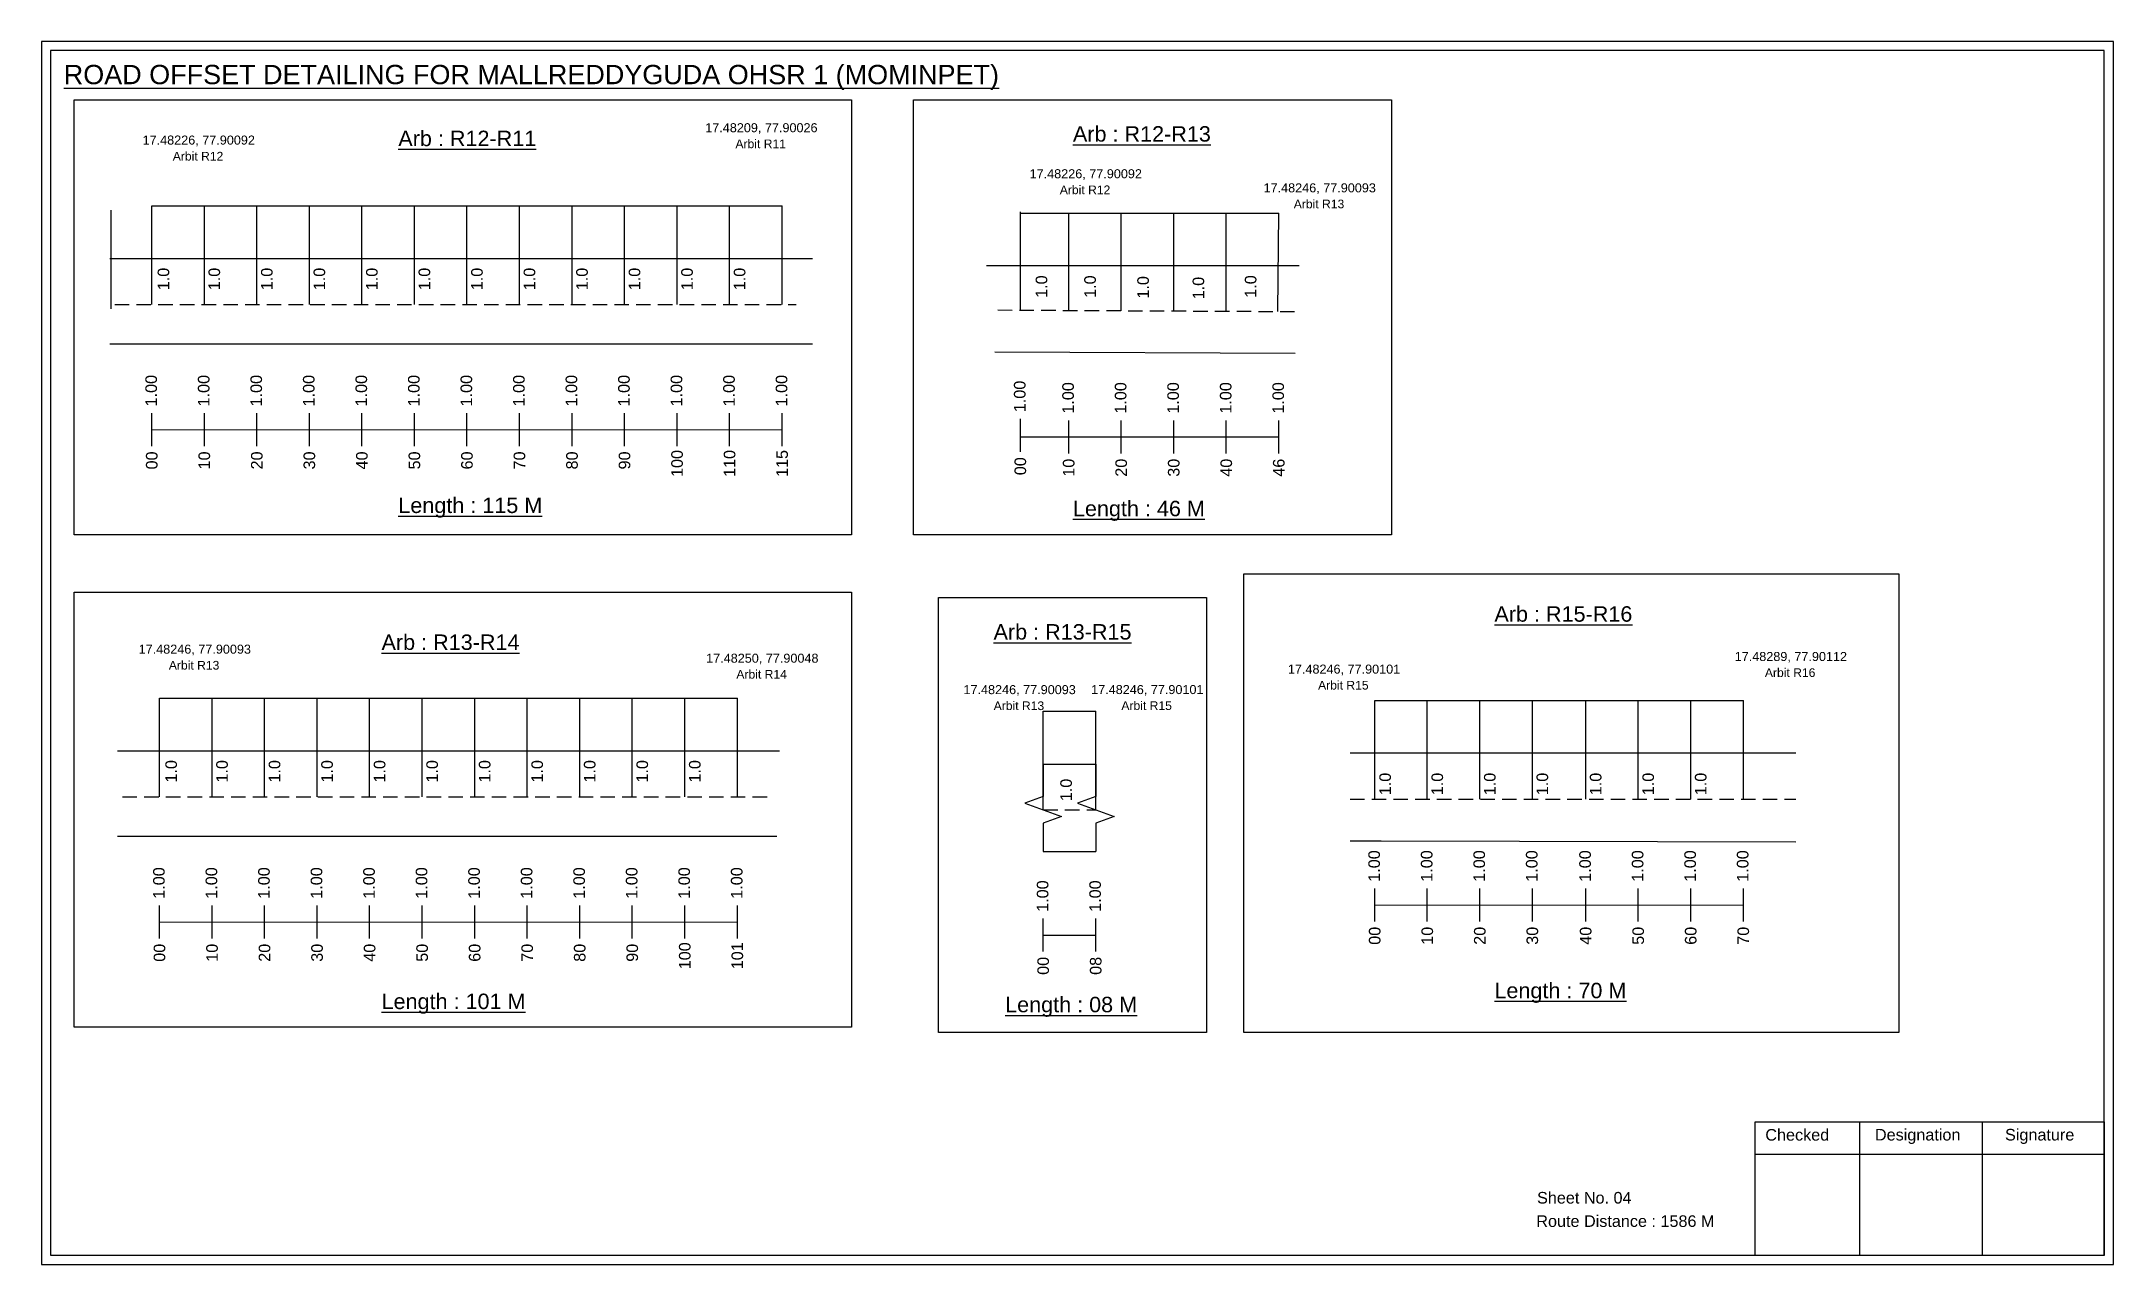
# Model space of a CAD drawing. Header units: inches. Extents: x 323 to 3787, y 50 to 1276.
# Drawn here: x 2564 to 3100, y 50 to 367 of the extents above; entities that cross this region are included whole.
import ezdxf

# ---------------------------------------------------------------- set-up
doc = ezdxf.new("R2010")
doc.units = ezdxf.units.IN
doc.header["$MEASUREMENT"] = 0
doc.linetypes.add('DASHED2', pattern=[0.375, 0.25, -0.125])
doc.layers.add('PDF_Geometry', color=7, linetype='Continuous')
doc.layers.add('PDF_Text', color=5, linetype='Continuous')
doc.styles.add('PDF Arial', font='arial.ttf')
doc.styles.get("Standard").update_dxf_attribs({"font": 'arial.ttf'})

msp = doc.modelspace()

# ---------------------------------------------------------------- texts
at = {"color": 242, "true_color": 0xcd2027}
for s, height, p in [('%%UROAD OFFSET DETAILING FOR MALLREDDYGUDA OHSR 1 (MOMINPET)', 5, (2569.63, 355.85)), ('%%UArb : R12-R11', 4, (2656.25, 339.81)), ('%%UArb : R12-R13', 4, (2830.91, 340.98)), ('%%ULength : 115 M', 4, (2656.25, 244.81)), ('%%ULength : 46 M', 4, (2830.91, 243.98)), ('%%UArb : R15-R16', 4, (2940.03, 216.67)), ('%%UArb : R13-R15', 4, (2810.36, 212.04)), ('%%UArb : R13-R14', 4, (2651.91, 209.36)), ('%%ULength : 101 M', 4, (2651.91, 116.36)), ('%%ULength : 08 M', 4, (2813.36, 115.54)), ('%%ULength : 70 M', 4, (2940.03, 119.17))]:
    msp.add_text(s, height=height, dxfattribs=at).set_placement(p)
at = {"color": 5}
for s, height, p in [('17.48209, 77.90026', 2.34, (2735.71, 343.41)), ('17.48226, 77.90092', 2.34, (2590.04, 340.21)), ('Arbit R12', 2.246, (2597.86, 336.08)), ('Arbit R11', 2.246, (2743.53, 339.28)), ('17.48226, 77.90092', 2.34, (2819.69, 331.49)), ('Arbit R12', 2.246, (2827.51, 327.37)), ('17.48246, 77.90093', 2.34, (2880.26, 327.84)), ('Arbit R13', 2.246, (2888.08, 323.71)), ('17.48246, 77.90093', 2.34, (2589.02, 208.39)), ('Arbit R13', 2.246, (2596.84, 204.27)), ('17.48250, 77.90048', 2.34, (2735.95, 206.05)), ('Arbit R14', 2.246, (2743.77, 201.93)), ('17.48246, 77.90101', 2.34, (2886.56, 203.22)), ('17.48289, 77.90112', 2.34, (3002.24, 206.49)), ('Arbit R16', 2.246, (3010.06, 202.36)), ('17.48246, 77.90093', 2.34, (2802.57, 197.91)), ('17.48246, 77.90101', 2.34, (2835.63, 197.93)), ('Arbit R15', 2.246, (2894.38, 199.1)), ('Arbit R13', 2.246, (2810.39, 193.79)), ('Arbit R15', 2.246, (2843.45, 193.81))]:
    msp.add_text(s, height=height, dxfattribs=at).set_placement(p)
for p in [(2596.94, 302.49), (2610.1, 302.49), (2623.7, 302.49), (2637.3, 302.49), (2650.9, 302.49), (2664.5, 302.49), (2678.1, 302.49), (2691.7, 302.49), (2705.3, 302.49), (2718.9, 302.49), (2732.5, 302.49), (2746.1, 302.49), (2824.26, 300.52), (2836.84, 300.52), (2850.57, 300.33), (2864.89, 300.14), (2878.41, 300.55), (2598.94, 175.01), (2612.1, 175.01), (2625.7, 175.01), (2639.3, 175.01), (2652.9, 175.01), (2666.5, 175.01), (2680.1, 175.01), (2693.7, 175.01), (2707.3, 175.01), (2720.9, 175.01), (2734.5, 175.01), (2913.24, 171.73), (2926.73, 171.73), (2940.33, 171.73), (2953.93, 171.73), (2967.74, 171.73), (2981.34, 171.73), (2994.94, 171.73), (2830.64, 170.19)]:
    msp.add_text('1.0', height=3, rotation=90).set_placement(p)
at = {"color": 217, "true_color": 0x93278f}
for s, p in [('1.00', (2593.76, 272.41)), ('1.00', (2607.36, 272.41)), ('1.00', (2620.96, 272.41)), ('1.00', (2634.56, 272.41)), ('1.00', (2648.16, 272.41)), ('1.00', (2661.76, 272.41)), ('1.00', (2675.36, 272.41)), ('1.00', (2688.96, 272.41)), ('1.00', (2702.56, 272.41)), ('1.00', (2716.16, 272.41)), ('1.00', (2729.76, 272.41)), ('1.00', (2743.36, 272.41)), ('1.00', (2756.96, 272.41)), ('1.00', (2818.63, 270.92)), ('1.00', (2831.15, 270.53)), ('1.00', (2844.75, 270.53)), ('1.00', (2858.35, 270.53)), ('1.00', (2871.95, 270.53)), ('1.00', (2885.55, 270.53)), ('00', (2593.91, 256.09)), ('10', (2607.51, 256.09)), ('20', (2621.11, 256.09)), ('30', (2634.71, 256.09)), ('40', (2648.31, 256.09)), ('50', (2661.91, 256.09)), ('60', (2675.51, 256.09)), ('70', (2689.11, 256.09)), ('80', (2702.71, 256.09)), ('90', (2716.31, 256.09)), ('100', (2729.91, 254.14)), ('110', (2743.51, 254.14)), ('115', (2757.11, 254.14)), ('00', (2818.78, 254.6)), ('10', (2831.3, 254.21)), ('20', (2844.9, 254.21)), ('30', (2858.5, 254.21)), ('40', (2872.1, 254.21)), ('46', (2885.7, 254.21)), ('1.00', (2910.39, 149.33)), ('1.00', (2923.99, 149.33)), ('1.00', (2937.59, 149.33)), ('1.00', (2951.19, 149.33)), ('1.00', (2965, 149.33)), ('1.00', (2978.6, 149.33)), ('1.00', (2992.2, 149.33)), ('1.00', (3005.8, 149.33)), ('1.00', (2595.76, 144.93)), ('1.00', (2609.36, 144.93)), ('1.00', (2622.96, 144.93)), ('1.00', (2636.56, 144.93)), ('1.00', (2650.16, 144.93)), ('1.00', (2663.76, 144.93)), ('1.00', (2677.36, 144.93)), ('1.00', (2690.96, 144.93)), ('1.00', (2704.56, 144.93)), ('1.00', (2718.16, 144.93)), ('1.00', (2731.76, 144.93)), ('1.00', (2745.36, 144.93)), ('1.00', (2824.55, 141.54)), ('1.00', (2838.15, 141.54)), ('00', (2910.54, 133.01)), ('10', (2924.14, 133.01)), ('20', (2937.74, 133.01)), ('30', (2951.34, 133.01)), ('40', (2965.15, 133.01)), ('50', (2978.75, 133.01)), ('60', (2992.35, 133.01)), ('70', (3005.95, 133.01)), ('00', (2595.91, 128.61)), ('10', (2609.51, 128.61)), ('20', (2623.11, 128.61)), ('30', (2636.71, 128.61)), ('40', (2650.31, 128.61)), ('50', (2663.91, 128.61)), ('60', (2677.51, 128.61)), ('70', (2691.11, 128.61)), ('80', (2704.71, 128.61)), ('90', (2718.31, 128.61)), ('100', (2731.91, 126.66)), ('101', (2745.51, 126.66)), ('00', (2824.7, 125.22)), ('08', (2838.3, 125.22))]:
    msp.add_text(s, height=3, rotation=90, dxfattribs=at).set_placement(p)
for s, p in [('Sheet No. 04', (2951.07, 66.01)), ('Route Distance : 1586 M', (2950.88, 59.96))]:
    msp.add_text(s, height=3).set_placement(p)
at = {"layer": 'PDF_Text', "color": 7, "attachment_point": 7, "style": 'PDF Arial'}
for s, insert, char_height in [('Checked', (3010.17, 82.26), 3.001), ('Designation', (3038.55, 81.43), 3.0006), ('Signature', (3072.23, 81.43), 3.001)]:
    msp.add_mtext(s, dxfattribs=dict(at, insert=insert, char_height=char_height))

# ---------------------------------------------------------------- linework, layer by layer
for p, q in [((2581.95, 297.69), (2581.95, 323.22)), ((2592.43, 298.81), (2592.43, 324.35)), ((2606.03, 298.81), (2606.03, 324.35)), ((2619.63, 298.81), (2619.63, 324.35)), ((2633.23, 298.81), (2633.23, 324.35)), ((2646.83, 298.81), (2646.83, 324.35)), ((2660.43, 298.81), (2660.43, 324.35)), ((2674.03, 298.81), (2674.03, 324.35)), ((2687.63, 298.81), (2687.63, 324.35)), ((2701.23, 298.81), (2701.23, 324.35)), ((2714.83, 298.81), (2714.83, 324.35)), ((2728.43, 298.81), (2728.43, 324.35)), ((2742.03, 298.81), (2742.03, 324.35)), ((2755.63, 298.81), (2755.63, 324.35)), ((2817.3, 297.24), (2817.3, 322.77)), ((2829.82, 297.19), (2829.82, 322.47)), ((2843.42, 297.13), (2843.42, 322.47)), ((2857.02, 297.19), (2857.02, 322.47)), ((2870.62, 296.94), (2870.62, 322.47)), ((2884, 296.97), (2884.22, 322.47)), ((2581.55, 310.7), (2763.46, 310.7)), ((2889.47, 308.8), (2808.52, 308.8)), ((2763.46, 288.51), (2581.55, 288.51)), ((2810.73, 286.59), (2888.46, 286.16)), ((2594.43, 171.33), (2594.43, 196.87)), ((2608.03, 171.33), (2608.03, 196.87)), ((2621.63, 171.33), (2621.63, 196.87)), ((2635.23, 171.33), (2635.23, 196.87)), ((2648.83, 171.33), (2648.83, 196.87)), ((2662.43, 171.33), (2662.43, 196.87)), ((2676.03, 171.33), (2676.03, 196.87)), ((2689.63, 171.33), (2689.63, 196.87)), ((2703.23, 171.33), (2703.23, 196.87)), ((2716.83, 171.33), (2716.83, 196.87)), ((2730.43, 171.33), (2730.43, 196.87)), ((2744.03, 171.33), (2744.03, 196.87)), ((2823.23, 167.94), (2823.23, 193.48)), ((2836.83, 167.94), (2836.83, 193.48)), ((2909.06, 170.73), (2909.06, 196.27)), ((2922.66, 170.73), (2922.66, 196.27)), ((2936.26, 170.73), (2936.26, 196.27)), ((2949.86, 170.73), (2949.86, 196.27)), ((2963.68, 170.73), (2963.68, 196.27)), ((2977.28, 170.73), (2977.28, 196.27)), ((2990.88, 170.73), (2990.88, 196.27)), ((3004.48, 170.73), (3004.48, 196.27)), ((2583.55, 183.22), (2754.91, 183.22)), ((3018.08, 182.61), (2902.65, 182.61)), ((2823.23, 179.82), (2836.83, 179.82)), ((2754.22, 161.03), (2583.55, 161.03)), ((2823.23, 157.14), (2836.83, 157.14)), ((2902.65, 159.93), (2910.71, 159.93)), ((2910.71, 159.93), (3018.08, 159.63))]:
    msp.add_line(p, q)
at = {"color": 5}
for p, q in [((2592.43, 324.35), (2755.63, 324.35)), ((2817.3, 322.47), (2884.22, 322.47)), ((2594.43, 196.87), (2744.03, 196.87)), ((2823.23, 193.48), (2836.83, 193.48)), ((2909.06, 196.26), (3004.48, 196.27))]:
    msp.add_line(p, q, dxfattribs=at)
at = {"linetype": 'DASHED2', "ltscale": 15}
for p, q in [((2582.83, 298.81), (2759.24, 298.81)), ((2811.44, 297.38), (2889.73, 296.97)), ((2584.83, 171.33), (2752.43, 171.33)), ((2823.23, 167.94), (2836.83, 167.94)), ((2902.65, 170.73), (3018.08, 170.73))]:
    msp.add_line(p, q, dxfattribs=at)
at = {"color": 217, "true_color": 0x93278f}
for p, q in [((2592.43, 262.11), (2592.43, 270.67)), ((2606.03, 262.11), (2606.03, 270.67)), ((2619.63, 262.11), (2619.63, 270.67)), ((2633.23, 262.11), (2633.23, 270.67)), ((2646.83, 262.11), (2646.83, 270.67)), ((2660.43, 262.11), (2660.43, 270.67)), ((2674.03, 262.11), (2674.03, 270.67)), ((2687.63, 262.11), (2687.63, 270.67)), ((2701.23, 262.11), (2701.23, 270.67)), ((2714.83, 262.11), (2714.83, 270.67)), ((2728.43, 262.11), (2728.43, 270.67)), ((2742.03, 262.11), (2742.03, 270.67)), ((2755.63, 262.11), (2755.63, 270.67)), ((2817.3, 260.62), (2817.3, 269.18)), ((2829.82, 260.24), (2829.82, 268.79)), ((2843.42, 260.24), (2843.42, 268.79)), ((2857.02, 260.24), (2857.02, 268.79)), ((2870.62, 260.24), (2870.62, 268.79)), ((2884.22, 260.24), (2884.22, 268.79)), ((2592.43, 266.38), (2755.63, 266.42)), ((2817.3, 264.51), (2884.22, 264.52)), ((2909.06, 139.04), (2909.06, 147.59)), ((2922.66, 139.04), (2922.66, 147.59)), ((2936.26, 139.04), (2936.26, 147.59)), ((2949.86, 139.04), (2949.86, 147.59)), ((2963.68, 139.04), (2963.68, 147.59)), ((2977.28, 139.04), (2977.28, 147.59)), ((2990.88, 139.04), (2990.88, 147.59)), ((3004.48, 139.04), (3004.48, 147.59)), ((2594.43, 134.63), (2594.43, 143.19)), ((2608.03, 134.63), (2608.03, 143.19)), ((2621.63, 134.63), (2621.63, 143.19)), ((2635.23, 134.63), (2635.23, 143.19)), ((2648.83, 134.63), (2648.83, 143.19)), ((2662.43, 134.63), (2662.43, 143.19)), ((2676.03, 134.63), (2676.03, 143.19)), ((2689.63, 134.63), (2689.63, 143.19)), ((2703.23, 134.63), (2703.23, 143.19)), ((2716.83, 134.63), (2716.83, 143.19)), ((2730.43, 134.63), (2730.43, 143.19)), ((2744.03, 134.63), (2744.03, 143.19)), ((2823.23, 131.24), (2823.23, 139.8)), ((2836.83, 131.24), (2836.83, 139.8)), ((2909.06, 143.31), (3004.48, 143.37)), ((2594.43, 138.9), (2744.03, 138.93)), ((2823.23, 135.51), (2836.83, 135.51))]:
    msp.add_line(p, q, dxfattribs=at)
for points in [[(2572.34, 351.83), (2773.58, 351.83), (2773.58, 239.15), (2572.34, 239.15)], [(2789.6, 351.83), (2913.4, 351.83), (2913.4, 239.15), (2789.6, 239.15)], [(2875.13, 229.1), (3044.75, 229.1), (3044.75, 110.28), (2875.13, 110.28)], [(2572.34, 224.35), (2773.58, 224.35), (2773.58, 111.67), (2572.34, 111.67)], [(2796.13, 222.96), (2865.51, 222.96), (2865.51, 110.28), (2796.13, 110.28)]]:
    msp.add_lwpolyline(points, close=True)
at = {"linetype": 'Continuous'}
for points in [[(2823.23, 179.82), (2823.23, 171.39), (2818.48, 169.67), (2827.97, 166.21), (2823.23, 164.49), (2823.23, 157.14)], [(2836.83, 179.82), (2836.83, 171.39), (2832.08, 169.67), (2841.57, 166.21), (2836.83, 164.49), (2836.83, 157.14)]]:
    msp.add_lwpolyline(points, dxfattribs=at)
at = {"layer": 'PDF_Geometry'}
for points in [[(2563.86, 366.92), (2563.86, 50.21), (3100.33, 50.21), (3100.33, 366.92)], [(2566.18, 364.59), (2566.18, 52.63), (3097.91, 52.63), (3097.91, 364.59)]]:
    msp.add_lwpolyline(points, close=True, dxfattribs=at)
at = {"layer": 'PDF_Geometry', "color": 242, "true_color": 0xcc1f26}
msp.add_lwpolyline([(3097.91, 52.54), (3007.57, 52.54), (3007.57, 87.15), (3097.91, 87.15)], close=True, dxfattribs=at)
for points in [[(3034.55, 87.15), (3034.55, 52.54)], [(3066.28, 87.15), (3066.28, 52.54)], [(3007.57, 78.77), (3097.91, 78.77)]]:
    msp.add_lwpolyline(points, dxfattribs=at)

msp.set_redraw_order([(e.dxf.handle, doc.entitydb.next_handle()) for e in msp.query("TEXT MTEXT ATTDEF DIMENSION ARC_DIMENSION")])  # texts and dimensions are drawn at this point

doc.saveas('drawing.dxf')
